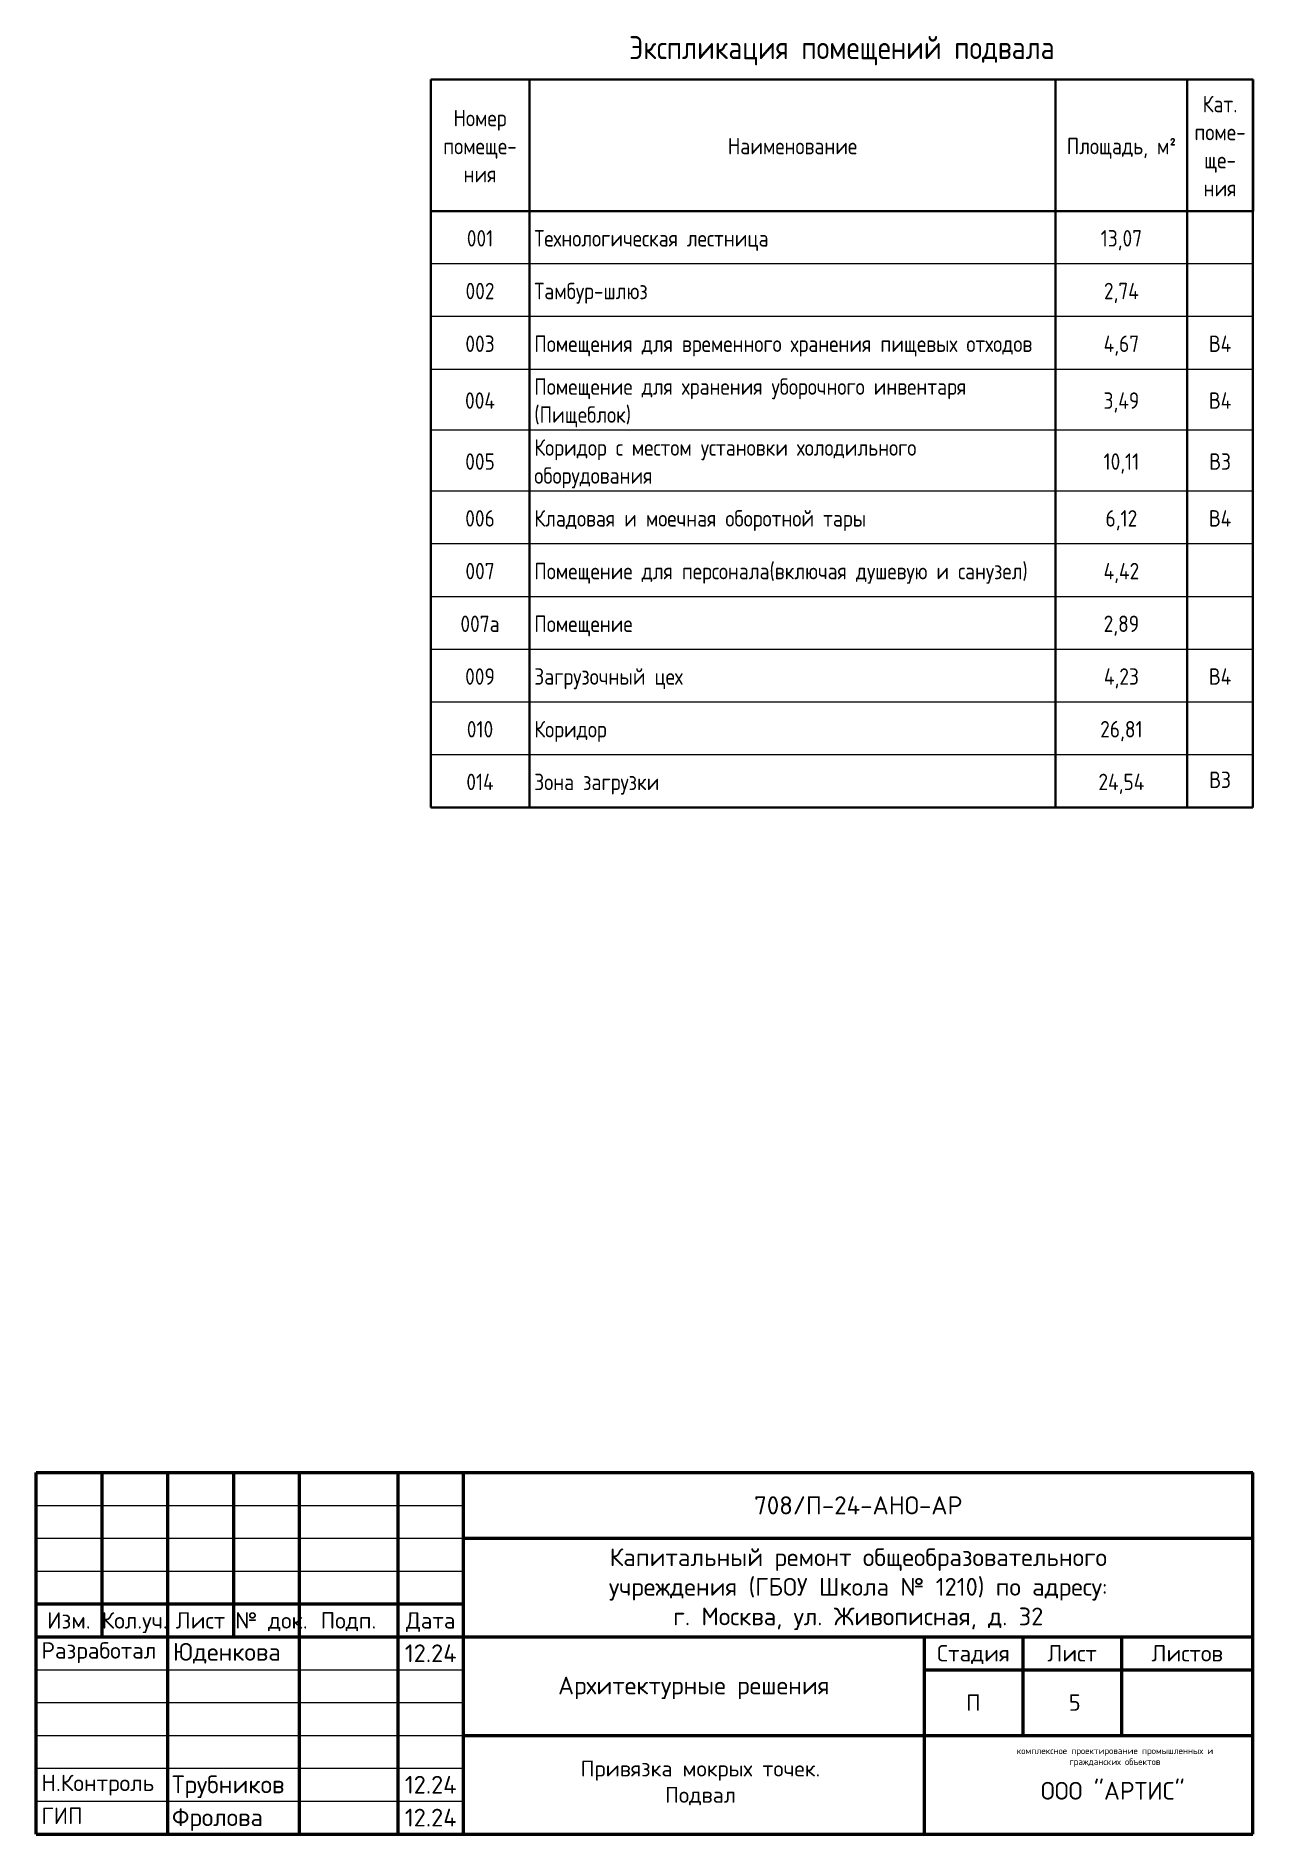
# Model space of a CAD drawing. Header units: millimetres. Extents: x -215207 to 92095, y -30385 to 123050.
# Drawn here: x 31563 to 50064, y 3660 to 31012 of the extents above; entities that cross this region are included whole.
import ezdxf
from ezdxf.enums import TextEntityAlignment as Align

# ---------------------------------------------------------------- set-up
doc = ezdxf.new("R2010")
doc.units = ezdxf.units.MM
doc.layers.add('_Стадия Р', color=230, linetype='Continuous')
for name, color, linetype, lineweight in [('Графика', 7, 'Continuous', 20), ('Графика спецификации', 7, 'Continuous', 20), ('Линии', 7, 'Continuous', 9), ('ОФ_рамка', 7, 'Continuous', 50)]:
    doc.layers.add(name, color=color, linetype=linetype, lineweight=lineweight)
doc.styles.add('GOST Common_7', font='GOST_Common.ttf', dxfattribs={"width": 0.9, "height": 2.5})
doc.styles.add('GOST Common_8', font='GOST_Common.ttf', dxfattribs={"width": 0.9, "height": 3.5})
doc.styles.add('PDF ISOCPEUR', font='isocpeur.ttf')

msp = doc.modelspace()

# ---------------------------------------------------------------- texts
at = {"layer": 'Графика спецификации', "line_spacing_factor": 1.022761}
for s, insert, char_height, width, attachment_point, style in [('Экспликация помещений подвала', (43813.8, 31010), 350, 7640.414, 2, 'GOST Common_8'), ('Кат.\\Pпоме-\\Pще-\\Pния', (49563.3, 30101.4), 250, 962.447, 2, 'GOST Common_7'), ('Номер\\Pпомеще-\\Pния', (38313.3, 29888.4), 250, 1418.025, 2, 'GOST Common_7'), ('Наименование', (43063.3, 29462.2), 250, 2353.318, 2, 'GOST Common_7'), ('Площадь, м\\fGOST Common|b0|i0|c238|p34|;\\W.9;²', (48063.3, 29462.2), 250, 2009.372, 2, 'GOST Common_7'), ('001', (38313.3, 28059), 250, 509.886, 2, 'GOST Common_7'), ('Технологическая лестница', (39138.3, 28059), 250, 4510.527, 1, 'GOST Common_7'), ('13,07', (48063.3, 28059), 250, 790.474, 2, 'GOST Common_7'), ('002', (38313.3, 27257.2), 250, 561.176, 2, 'GOST Common_7'), ('Тамбур-шлюз', (39138.3, 27257.2), 250, 2223.584, 1, 'GOST Common_7'), ('2,74', (48063.3, 27257.2), 250, 681.859, 2, 'GOST Common_7'), ('003', (38313.3, 26455.3), 250, 561.176, 2, 'GOST Common_7'), ('Помещения для временного хранения пищевых отходов', (39138.3, 26455.3), 250, 9051.225, 1, 'GOST Common_7'), ('4,67', (48063.3, 26455.3), 250, 681.859, 2, 'GOST Common_7'), ('В4', (49563.3, 26455.3), 250, 428.425, 2, 'GOST Common_7'), ('Помещение для хранения уборочного инвентаря\\P(Пищеблок)', (39138.3, 25803.8), 250, 7913.788, 1, 'GOST Common_7'), ('004', (38313.3, 25590.7), 250, 588.33, 2, 'GOST Common_7'), ('3,49', (48063.3, 25590.7), 250, 681.859, 2, 'GOST Common_7'), ('В4', (49563.3, 25590.7), 250, 428.425, 2, 'GOST Common_7'), ('005', (38313.3, 24663.4), 250, 561.176, 2, 'GOST Common_7'), ('Коридор с местом установки холодильного\\Pоборудования', (39138.3, 24876.5), 250, 7065.99, 1, 'GOST Common_7'), ('10,11', (48063.3, 24663.4), 250, 687.893, 2, 'GOST Common_7'), ('В3', (49563.3, 24663.4), 250, 401.271, 2, 'GOST Common_7'), ('006', (38313.3, 23798.9), 250, 561.176, 2, 'GOST Common_7'), ('Кладовая и моечная оборотной тары', (39138.3, 23798.9), 250, 6097.509, 1, 'GOST Common_7'), ('6,12', (48063.3, 23798.9), 250, 603.415, 2, 'GOST Common_7'), ('В4', (49563.3, 23798.9), 250, 428.425, 2, 'GOST Common_7'), ('007', (38313.3, 22997), 250, 561.176, 2, 'GOST Common_7'), ('Помещение для персонала(включая душевую и санузел)', (39138.3, 22997), 250, 9051.225, 1, 'GOST Common_7'), ('4,42', (48063.3, 22997), 250, 709.013, 2, 'GOST Common_7'), ('007а', (38313.3, 22195.2), 250, 775.388, 2, 'GOST Common_7'), ('Помещение', (39138.3, 22195.2), 250, 1819.296, 1, 'GOST Common_7'), ('2,89', (48063.3, 22195.2), 250, 654.705, 2, 'GOST Common_7'), ('009', (38313.3, 21393.4), 250, 561.176, 2, 'GOST Common_7'), ('Загрузочный цех', (39138.3, 21393.4), 250, 2796.829, 1, 'GOST Common_7'), ('4,23', (48063.3, 21393.4), 250, 681.859, 2, 'GOST Common_7'), ('В4', (49563.3, 21393.4), 250, 428.425, 2, 'GOST Common_7'), ('010', (38313.3, 20591.5), 250, 509.886, 2, 'GOST Common_7'), ('Коридор', (39138.3, 20591.5), 250, 1336.564, 1, 'GOST Common_7'), ('26,81', (48063.3, 20591.5), 250, 790.474, 2, 'GOST Common_7'), ('014', (38313.3, 19789.7), 250, 537.039, 2, 'GOST Common_7'), ('Зона загрузки', (39138.3, 19789.7), 250, 2383.489, 1, 'GOST Common_7'), ('24,54', (48063.3, 19789.7), 250, 896.071, 2, 'GOST Common_7'), ('В3', (49563.3, 19821.7), 250, 401.271, 2, 'GOST Common_7')]:
    msp.add_mtext(s, dxfattribs=dict(at, insert=insert, char_height=char_height, width=width, attachment_point=attachment_point, style=style))
at = {"layer": 'ОФ_рамка', "color": 7, "linetype": 'Continuous', "transparency": 33554687, "insert": (47353.9, 5660.4), "char_height": 250, "width": 1500, "attachment_point": 5, "style": 'PDF ISOCPEUR'}
msp.add_mtext('5', dxfattribs=at)
at = {"layer": 'ОФ_рамка', "lineweight": 15, "ltscale": 100, "transparency": 33554636, "insert": (41663.4, 4436.8), "char_height": 240, "width": 7000, "attachment_point": 5, "style": 'PDF ISOCPEUR'}
msp.add_mtext('Привязка мокрых точек.\\PПодвал', dxfattribs=at)

# ---------------------------------------------------------------- blocks, each defined once
blk = doc.blocks.new('Штамп Молодогвардейская 12.04.24')
at = {"layer": 'ОФ_рамка', "ltscale": 100, "transparency": 33554636}
for p, q in [((-17120, 8249), (1380, 8249)), ((-17120, 2749), (-17120, 8249)), ((-16120, 8249), (-16120, 5749)), ((-15120, 8249), (-15120, 2749)), ((-14120, 8249), (-14120, 5749)), ((-13120, 8249), (-13120, 2749)), ((-11620, 8249), (-11620, 2749)), ((-10620, 2749), (-10620, 8248)), ((1380, 2749), (1380, 8249)), ((-10620, 7249), (1380, 7249)), ((-17120, 6249), (-10620, 6249)), ((-17120, 5749), (1380, 5749)), ((-2120, 5749), (-2120, 4249)), ((-620, 5749), (-620, 4249)), ((-3620, 5249), (1380, 5249)), ((-10620, 4249), (1380, 4249)), ((-17120, 2749), (1380, 2749))]:
    blk.add_line(p, q, dxfattribs=at)
at = {"layer": 'ОФ_рамка', "lineweight": 15, "ltscale": 100, "transparency": 33554636}
for p, q in [((-17120, 7749), (-10620, 7749)), ((-17120, 7249), (-10620, 7249)), ((-17120, 6749), (-10620, 6749)), ((-17120, 5249), (-10620, 5249)), ((-17120, 4749), (-10620, 4749)), ((-17120, 4249), (-10620, 4249)), ((-17120, 3749), (-10620, 3749)), ((-17120, 3249), (-10620, 3249))]:
    blk.add_line(p, q, dxfattribs=at)
at = {"layer": 'ОФ_рамка', "ltscale": 100, "transparency": 33554636}
blk.add_lwpolyline([(-3620, 5749), (-3620, 2749)], dxfattribs=at)
at = {"layer": '_Стадия Р', "color": 1, "lineweight": 15, "ltscale": 100, "transparency": 33554636, "insert": (-4620, 7749), "char_height": 275, "width": 12000, "attachment_point": 5, "style": 'PDF ISOCPEUR'}
blk.add_mtext('{\\C0;708/П-24-АНО-АР}', dxfattribs=at)
at = {"layer": '_Стадия Р', "color": 7, "linetype": 'Continuous', "transparency": 33554687, "insert": (-2870, 4749), "char_height": 250, "width": 1500, "attachment_point": 5, "style": 'PDF ISOCPEUR'}
blk.add_mtext('П', dxfattribs=at)
at = {"layer": 'ОФ_рамка', "color": 7, "linetype": 'Continuous', "transparency": 33554687, "style": 'PDF ISOCPEUR'}
for s, p in [('Изм.', (-16620, 5999)), ('Кол.уч.', (-15620, 5999)), ('Лист', (-14620, 5999)), (' № док.', (-13620, 5999)), ('Подп.', (-12370, 5999)), ('Дата', (-11120, 5999)), ('Стадия', (-2870, 5499)), ('Лист', (-1370, 5499)), ('Листов', (380, 5499))]:
    blk.add_text(s, height=250, dxfattribs=at).set_placement(p, align=Align.MIDDLE_CENTER)
at = {"layer": 'ОФ_рамка', "color": 7, "transparency": 33554687, "style": 'PDF ISOCPEUR'}
for s, p in [('Разработал', (-17038, 5417)), ('Н.Контроль', (-17038, 3402)), ('ГИП', (-17038, 2902))]:
    blk.add_text(s, height=250, dxfattribs=at).set_placement(p)
at = {"layer": 'ОФ_рамка', "lineweight": 15, "ltscale": 100, "transparency": 33554636, "char_height": 270, "width": 9013.53, "attachment_point": 5, "style": 'PDF ISOCPEUR'}
for s, insert in [('Капитальный ремонт общеобразовательного\\Pучреждения (ГБОУ Школа № 1210) по адресу: \\Pг. Москва, ул. Живописная, д. 32', (-4620, 6473)), ('Архитектурные решения', (-7120, 4973))]:
    blk.add_mtext(s, dxfattribs=dict(at, insert=insert))
at = {"layer": 'ОФ_рамка', "color": 7, "linetype": 'Continuous', "transparency": 33554687, "char_height": 270, "style": 'PDF ISOCPEUR'}
for s, insert, width, attachment_point in [('Юденкова', (-15040, 5499), 2000, 4), ('12.24', (-11120, 5499), 1000, 5), ('Трубников', (-15054, 3468), 2000, 4), ('12.24', (-11120, 3499), 1000, 5), ('Фролова', (-15054, 2968), 2000, 4), ('12.24', (-11120, 2999), 1000, 5)]:
    blk.add_mtext(s, dxfattribs=dict(at, insert=insert, width=width, attachment_point=attachment_point))
at = {"layer": 'ОФ_рамка', "color": 7, "transparency": 33554687, "attachment_point": 5, "style": 'PDF ISOCPEUR'}
for s, insert, char_height, width in [('комплексное проектирование промышленных и гражданских объектов', (-718, 3918), 100, 3141.16), ('ООО "АРТИС"', (-751, 3407), 270, 3189.42)]:
    blk.add_mtext(s, dxfattribs=dict(at, insert=insert, char_height=char_height, width=width))

# ---------------------------------------------------------------- linework, layer by layer
at = {"layer": 'Графика', "lineweight": 35}
for p, q in [((37563.3, 30350.9), (37563.3, 28346.3)), ((37563.3, 30350.9), (50064.2, 30350.9)), ((39063.3, 30350.9), (39063.3, 28346.3)), ((47063.3, 30350.9), (47063.3, 28346.3)), ((49063.3, 30350.9), (49063.3, 28346.3)), ((50063.3, 30350.9), (50063.3, 28346.3)), ((50064.2, 30350.9), (50064.2, 28346.3)), ((39063.3, 28346.3), (37563.3, 28346.3)), ((37563.3, 28346.3), (37563.3, 27544.4)), ((47063.3, 28346.3), (39063.3, 28346.3)), ((39063.3, 28346.3), (39063.3, 27544.4)), ((49063.3, 28346.3), (47063.3, 28346.3)), ((47063.3, 28346.3), (47063.3, 27544.4)), ((50063.3, 28346.3), (49063.3, 28346.3)), ((49063.3, 28346.3), (49063.3, 27544.4)), ((50063.3, 28346.3), (50063.3, 27544.4)), ((37563.3, 27544.4), (37563.3, 26742.6)), ((39063.3, 27544.4), (39063.3, 26742.6)), ((47063.3, 27544.4), (47063.3, 26742.6)), ((49063.3, 27544.4), (49063.3, 26742.6)), ((50063.3, 27544.4), (50063.3, 26742.6)), ((37563.3, 26742.6), (37563.3, 25940.8)), ((39063.3, 26742.6), (39063.3, 25940.8)), ((47063.3, 26742.6), (47063.3, 25940.8)), ((49063.3, 26742.6), (49063.3, 25940.8)), ((50063.3, 26742.6), (50063.3, 25940.8)), ((37563.3, 25940.8), (37563.3, 25013.5)), ((39063.3, 25940.8), (39063.3, 25013.5)), ((47063.3, 25940.8), (47063.3, 25013.5)), ((49063.3, 25940.8), (49063.3, 25013.5)), ((50063.3, 25940.8), (50063.3, 25013.5)), ((37563.3, 25013.5), (37563.3, 24086.2)), ((39063.3, 25013.5), (39063.3, 24086.2)), ((47063.3, 25013.5), (47063.3, 24086.2)), ((49063.3, 25013.5), (49063.3, 24086.2)), ((50063.3, 25013.5), (50063.3, 24086.2)), ((37563.3, 24086.2), (37563.3, 23284.3)), ((39063.3, 24086.2), (39063.3, 23284.3)), ((47063.3, 24086.2), (47063.3, 23284.3)), ((49063.3, 24086.2), (49063.3, 23284.3)), ((50063.3, 24086.2), (50063.3, 23284.3)), ((37563.3, 23284.3), (37563.3, 22482.5)), ((39063.3, 23284.3), (39063.3, 22482.5)), ((47063.3, 23284.3), (47063.3, 22482.5)), ((49063.3, 23284.3), (49063.3, 22482.5)), ((50063.3, 23284.3), (50063.3, 22482.5)), ((37563.3, 22482.5), (37563.3, 21680.6)), ((39063.3, 22482.5), (39063.3, 21680.6)), ((47063.3, 22482.5), (47063.3, 21680.6)), ((49063.3, 22482.5), (49063.3, 21680.6)), ((50063.3, 22482.5), (50063.3, 21680.6)), ((37563.3, 21680.6), (37563.3, 20878.8)), ((39063.3, 21680.6), (39063.3, 20878.8)), ((47063.3, 21680.6), (47063.3, 20878.8)), ((49063.3, 21680.6), (49063.3, 20878.8)), ((50063.3, 21680.6), (50063.3, 20878.8)), ((37563.3, 20878.8), (37563.3, 20077)), ((39063.3, 20878.8), (39063.3, 20077)), ((47063.3, 20878.8), (47063.3, 20077)), ((49063.3, 20878.8), (49063.3, 20077)), ((50063.3, 20878.8), (50063.3, 20077)), ((37563.3, 20077), (37563.3, 19275.1)), ((39063.3, 20077), (39063.3, 19275.1)), ((47063.3, 20077), (47063.3, 19275.1)), ((49063.3, 20077), (49063.3, 19275.1)), ((50063.3, 20077), (50063.3, 19275.1)), ((39063.3, 19275.1), (37563.3, 19275.1)), ((47063.3, 19275.1), (39063.3, 19275.1)), ((49063.3, 19275.1), (47063.3, 19275.1)), ((50063.3, 19275.1), (49063.3, 19275.1))]:
    msp.add_line(p, q, dxfattribs=at)
at = {"layer": 'Линии', "lineweight": 20}
for p, q in [((39063.3, 27544.4), (37563.3, 27544.4)), ((47063.3, 27544.4), (39063.3, 27544.4)), ((49063.3, 27544.4), (47063.3, 27544.4)), ((50063.3, 27544.4), (49063.3, 27544.4)), ((39063.3, 26742.6), (37563.3, 26742.6)), ((47063.3, 26742.6), (39063.3, 26742.6)), ((49063.3, 26742.6), (47063.3, 26742.6)), ((50063.3, 26742.6), (49063.3, 26742.6)), ((39063.3, 25940.8), (37563.3, 25940.8)), ((47063.3, 25940.8), (39063.3, 25940.8)), ((49063.3, 25940.8), (47063.3, 25940.8)), ((50063.3, 25940.8), (49063.3, 25940.8)), ((39063.3, 25013.5), (37563.3, 25013.5)), ((47063.3, 25013.5), (39063.3, 25013.5)), ((49063.3, 25013.5), (47063.3, 25013.5)), ((50063.3, 25013.5), (49063.3, 25013.5)), ((39063.3, 24086.2), (37563.3, 24086.2)), ((47063.3, 24086.2), (39063.3, 24086.2)), ((49063.3, 24086.2), (47063.3, 24086.2)), ((50063.3, 24086.2), (49063.3, 24086.2)), ((39063.3, 23284.3), (37563.3, 23284.3)), ((47063.3, 23284.3), (39063.3, 23284.3)), ((49063.3, 23284.3), (47063.3, 23284.3)), ((50063.3, 23284.3), (49063.3, 23284.3)), ((39063.3, 22482.5), (37563.3, 22482.5)), ((47063.3, 22482.5), (39063.3, 22482.5)), ((49063.3, 22482.5), (47063.3, 22482.5)), ((50063.3, 22482.5), (49063.3, 22482.5)), ((39063.3, 21680.6), (37563.3, 21680.6)), ((47063.3, 21680.6), (39063.3, 21680.6)), ((49063.3, 21680.6), (47063.3, 21680.6)), ((50063.3, 21680.6), (49063.3, 21680.6)), ((39063.3, 20878.8), (37563.3, 20878.8)), ((47063.3, 20878.8), (39063.3, 20878.8)), ((49063.3, 20878.8), (47063.3, 20878.8)), ((50063.3, 20878.8), (49063.3, 20878.8)), ((39063.3, 20077), (37563.3, 20077)), ((39063.3, 20077), (37563.3, 20077)), ((47063.3, 20077), (39063.3, 20077)), ((47063.3, 20077), (39063.3, 20077)), ((49063.3, 20077), (47063.3, 20077)), ((49063.3, 20077), (47063.3, 20077)), ((50063.3, 20077), (49063.3, 20077)), ((50063.3, 20077), (49063.3, 20077))]:
    msp.add_line(p, q, dxfattribs=at)

# ---------------------------------------------------------------- block references
at = {"layer": 'ОФ_рамка', "linetype": 'ByBlock'}
msp.add_blockref('Штамп Молодогвардейская 12.04.24', (48683.6, 911.2), dxfattribs=at)

msp.set_redraw_order([(e.dxf.handle, doc.entitydb.next_handle()) for e in msp.query("TEXT MTEXT ATTDEF DIMENSION ARC_DIMENSION")])  # texts and dimensions are drawn at this point

doc.saveas('drawing.dxf')
